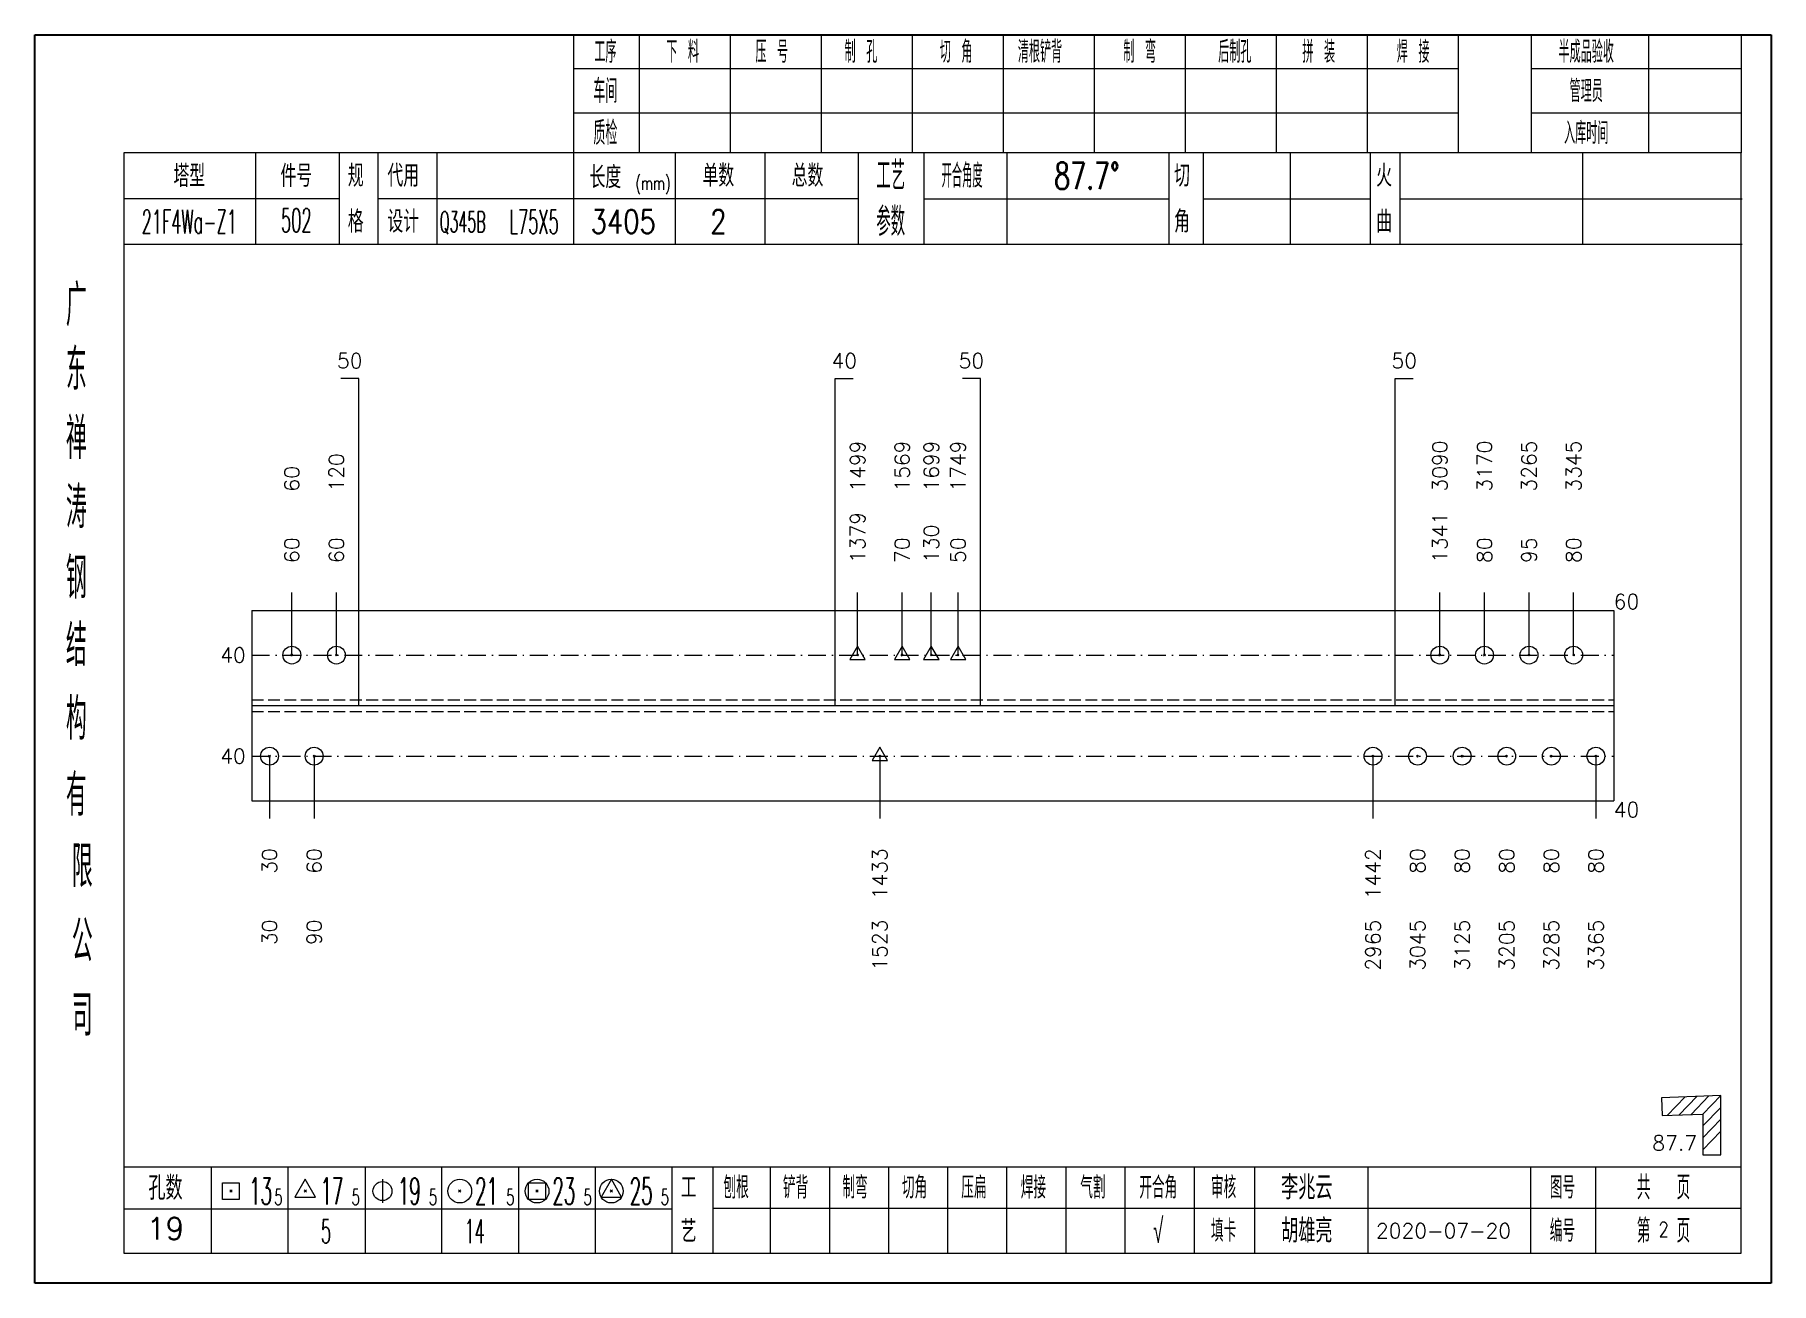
# Model space of a CAD drawing. Extents: x 1310 to 15542, y -76 to 8381.
# Drawn here: x 1828.6 to 2120.7, y 2953.8 to 3163.8 of the extents above; entities that cross this region are included whole.
import ezdxf
from ezdxf.enums import TextEntityAlignment as Align

# ---------------------------------------------------------------- set-up
doc = ezdxf.new("R2010")
doc.units = 0
doc.header["$MEASUREMENT"] = 0
doc.linetypes.add('一点画线', pattern=[5.2, 3, -1, 0.2, -1])
doc.linetypes.add('虚线', pattern=[2.75, 2, -0.75])
doc.layers.get('0').update_dxf_attribs({"linetype": 'CONTINUOUS', "lineweight": 25})
for name, color, linetype, lineweight in [('1', 7, 'CONTINUOUS', 25), ('2', 7, 'CONTINUOUS', 25), ('4', 7, 'CONTINUOUS', 25), ('5', 7, 'CONTINUOUS', 25)]:
    doc.layers.add(name, color=color, linetype=linetype, lineweight=lineweight)
doc.styles.get("Standard").update_dxf_attribs({"font": 'simplex.shx', "width": 0.7, "height": 3, "bigfont": 'gbhzfs.shx'})

msp = doc.modelspace()

# ---------------------------------------------------------------- texts
at = {"color": 7, "linetype": 'Continuous', "lineweight": 13}
for s, p in [('1499', (1966.981, 3086.944)), ('1569', (1974.481, 3086.944)), ('1699', (1979.381, 3086.944)), ('1749', (1983.881, 3086.944)), ('3090', (2064.932, 3086.944)), ('3170', (2072.432, 3086.944)), ('3265', (2079.932, 3086.944)), ('3345', (2087.432, 3086.944)), ('60', (1871.802, 3086.944)), ('120', (1879.302, 3086.944))]:
    msp.add_text(s, height=2.5, rotation=90, dxfattribs=at).set_placement(p, align=Align.MIDDLE_LEFT)
at = {"color": 8, "linetype": 'Continuous', "lineweight": 9}
for s, p in [('1379', (1966.981, 3074.944)), ('1341', (2064.932, 3074.944)), ('130', (1979.381, 3074.944)), ('60', (1871.802, 3074.944)), ('60', (1879.302, 3074.944)), ('70', (1974.481, 3074.944)), ('50', (1983.881, 3074.944)), ('80', (2072.432, 3074.944)), ('95', (2079.932, 3074.944)), ('80', (2087.432, 3074.944))]:
    msp.add_text(s, height=2.5, rotation=90, dxfattribs=at).set_placement(p, align=Align.MIDDLE_LEFT)
at = {"color": 7, "linetype": 'Continuous', "lineweight": 13}
msp.add_text('60', height=2.5, dxfattribs=at).set_placement((2094.182, 3068.444), align=Align.MIDDLE_LEFT)
for p in [(1864.052, 3059.444), (1864.052, 3042.444)]:
    msp.add_text('40', height=2.5, dxfattribs=at).set_placement(p, align=Align.MIDDLE_RIGHT)
at = {"layer": '1', "color": 7, "linetype": 'Continuous', "lineweight": 13}
msp.add_text('40', height=2.5, dxfattribs=at).set_placement((2094.182, 3033.444), align=Align.MIDDLE_LEFT)
at = {"layer": '1', "color": 8, "linetype": 'Continuous', "lineweight": 9}
for s, p in [('30', (1868.052, 3026.944)), ('60', (1875.552, 3026.944)), ('1433', (1970.731, 3026.944)), ('1442', (2053.682, 3026.944)), ('80', (2061.182, 3026.944)), ('80', (2068.682, 3026.944)), ('80', (2076.182, 3026.944)), ('80', (2083.682, 3026.944)), ('80', (2091.182, 3026.944))]:
    msp.add_text(s, height=2.5, rotation=90, dxfattribs=at).set_placement(p, align=Align.MIDDLE_RIGHT)
at = {"layer": '1', "color": 7, "linetype": 'Continuous', "lineweight": 13}
for s, p in [('30', (1868.052, 3014.944)), ('90', (1875.552, 3014.944)), ('1523', (1970.731, 3014.944)), ('2965', (2053.682, 3014.944)), ('3045', (2061.182, 3014.944)), ('3125', (2068.682, 3014.944)), ('3205', (2076.182, 3014.944)), ('3285', (2083.682, 3014.944)), ('3365', (2091.182, 3014.944))]:
    msp.add_text(s, height=2.5, rotation=90, dxfattribs=at).set_placement(p, align=Align.MIDDLE_RIGHT)
at = {"layer": '2', "color": 7, "linetype": 'Continuous', "lineweight": 13}
for s, p in [('50', (1881.552, 3106.944)), ('40', (1964.731, 3106.944)), ('50', (1986.131, 3106.944)), ('50', (2058.932, 3106.944))]:
    msp.add_text(s, height=2.5, dxfattribs=at).set_placement(p, align=Align.BOTTOM_CENTER)
msp.add_text('87.7', height=2.5, dxfattribs=at).set_placement((2108.182, 2975.385), align=Align.BOTTOM_RIGHT)
at = {"layer": '4', "color": 1, "linetype": 'Continuous', "lineweight": 25}
for s, height, width, p in [('工序', 3.7, 0.7, (1924.552, 3160.901)), ('下 料', 3.7, 0.7, (1937.552, 3160.901)), ('压 号', 3.7, 0.7, (1952.552, 3160.901)), ('制 孔', 3.7, 0.7, (1967.552, 3160.901)), ('切 角', 3.7, 0.7, (1983.552, 3160.901)), ('清根铲背 ', 3.7, 0.7, (1998.552, 3160.901)), (' 制 弯', 3.7, 0.7, (2013.552, 3160.901)), (' 后制孔', 3.7, 0.7, (2029.552, 3160.901)), ('拼 装', 3.7, 0.7, (2044.552, 3160.901)), (' 焊 接', 3.7, 0.7, (2059.552, 3160.901)), ('半成品验收', 3.7, 0.7, (2089.552, 3160.901)), ('车间', 4, 0.7, (1924.552, 3154.301)), ('管理员', 3.7, 0.7, (2089.552, 3154.301)), ('质检', 4, 0.7, (1924.552, 3147.241)), ('入库时间', 3.7, 0.7, (2089.552, 3147.241)), ('工艺', 4.8, 0.7, (1972.552, 3140.061)), ('开合角度', 4, 0.6, (1984.552, 3140.061)), ('87.7%%d', 4.47, 0.7, (2005.552, 3140.061)), ('(mm)', 2.24, 0.7, (1932.552, 3138.801)), ('502', 4, 0.5, (1872.552, 3132.571)), ('参数', 4.8, 0.7, (1972.552, 3132.351)), ('21F4Wa-Z1', 4, 0.5, (1854.552, 3132.321)), ('Q345B', 3.5, 0.5, (1900.552, 3132.301)), ('L75X5', 4, 0.5, (1912.552, 3132.301)), ('3405', 4, 0.8, (1927.552, 3132.351)), ('2', 4, 0.8, (1943.552, 3132.351)), ('广', 6.96, 0.7, (1835.552, 3118.271)), ('东', 6.96, 0.7, (1835.552, 3107.481)), ('禅', 6.96, 0.7, (1835.552, 3095.891)), ('涛', 6.96, 0.7, (1835.552, 3084.291)), ('钢', 6.96, 0.7, (1835.552, 3072.401)), ('结', 6.96, 0.7, (1835.552, 3061.091)), ('构', 6.96, 0.7, (1835.552, 3048.711)), ('有', 6.96, 0.7, (1835.552, 3035.901)), ('限', 6.96, 0.7, (1836.552, 3023.901)), ('公', 6.96, 0.7, (1836.552, 3011.361)), ('司', 6.96, 0.7, (1836.552, 2998.881)), ('13', 4.47, 0.5, (1866.552, 2969.301)), ('17', 4.47, 0.5, (1878.552, 2969.301)), ('19', 4.47, 0.5, (1891.552, 2969.301)), ('21', 4.47, 0.5, (1904.552, 2969.301)), ('23', 4.47, 0.5, (1917.552, 2969.301)), ('25', 4.47, 0.5, (1930.552, 2969.301)), ('刨根', 3.7, 0.8, (1946.552, 2969.901)), ('铲背', 3.7, 0.8, (1956.552, 2969.901)), ('制弯', 3.7, 0.8, (1966.552, 2969.901)), ('切角', 3.7, 0.8, (1976.552, 2969.901)), ('压扁', 3.7, 0.8, (1986.552, 2969.901)), ('焊接', 3.7, 0.8, (1996.552, 2969.901)), ('气割', 3.7, 0.8, (2006.552, 2969.901)), ('开合角', 3.7, 0.8, (2017.552, 2969.901)), ('审核', 3.7, 0.8, (2028.552, 2969.901)), ('图号', 3.7, 0.8, (2085.552, 2969.901)), ('共  页', 4, 0.8, (2102.552, 2969.901)), ('5', 2.68, 0.6, (1869.552, 2968.301)), ('5', 2.68, 0.6, (1882.552, 2968.301)), ('5', 2.68, 0.6, (1895.552, 2968.301)), ('5', 2.68, 0.6, (1908.552, 2968.301)), ('5', 2.68, 0.6, (1921.552, 2968.301)), ('5', 2.68, 0.6, (1934.552, 2968.301)), ('√', 4, 0.6, (2017.552, 2962.631)), ('5', 4, 0.5, (1877.552, 2962.551)), ('14', 4, 0.5, (1902.552, 2962.551)), ('填卡', 3.7, 0.8, (2028.552, 2962.631)), ('编号', 3.7, 0.8, (2085.552, 2962.631)), ('第  页', 4, 0.8, (2102.552, 2962.631))]:
    msp.add_text(s, height=height, dxfattribs=dict(at, width=width)).set_placement(p, align=Align.MIDDLE_CENTER)
for s, height, p in [('塔型', 3.7, (1854.552, 3140.031)), ('件号', 3.7, (1872.552, 3140.031)), ('规', 3.7, (1882.552, 3140.061)), ('代用', 3.7, (1890.552, 3140.061)), ('长度', 3.7, (1924.552, 3139.801)), ('单数', 3.7, (1943.552, 3140.061)), ('总数', 3.7, (1958.552, 3140.061)), ('切', 3.7, (2021.552, 3140.061)), ('火', 3.7, (2055.552, 3140.061)), ('格', 3.7, (1882.552, 3132.351)), ('设计', 3.7, (1890.552, 3132.351)), ('角', 3.7, (2021.552, 3132.351)), ('曲', 3.7, (2055.552, 3132.351)), ('孔数', 4, (1850.552, 2969.821)), ('工', 3.7, (1938.552, 2969.901)), ('李兆云', 4, (2042.552, 2969.901)), ('19', 3.7, (1850.552, 2962.991)), ('艺', 3.7, (1938.552, 2962.551)), ('胡雄亮', 4, (2042.552, 2962.631)), ('2020-07-20', 2.5, (2065.552, 2962.631))]:
    msp.add_text(s, height=height, dxfattribs=at).set_placement(p, align=Align.MIDDLE_CENTER)
at = {"layer": '4', "color": 6, "linetype": 'Continuous', "lineweight": 25, "width": 0.8}
msp.add_text('2', height=2.5, dxfattribs=at).set_placement((2102.577, 2962.859), align=Align.MIDDLE_CENTER)

# ---------------------------------------------------------------- blocks, each defined once
blk = doc.blocks.new('孔21.5')
at = {"layer": '5', "color": 7, "linetype": 'Continuous', "lineweight": 13}
for p, q in [((-0.1, -0.1), (0.1, 0.1)), ((0.1, -0.1), (-0.1, 0.1))]:
    blk.add_line(p, q, dxfattribs=at)
blk.add_circle((0, 0), 1, dxfattribs=at)
blk = doc.blocks.new('孔17.5')
at = {"layer": '5', "color": 7, "linetype": 'Continuous', "lineweight": 13}
for p, q in [((0, 1), (-0.866, -0.5)), ((-0.1, -0.1), (0.1, 0.1)), ((0.1, -0.1), (-0.1, 0.1)), ((0.866, -0.5), (0, 1)), ((-0.866, -0.5), (0.866, -0.5))]:
    blk.add_line(p, q, dxfattribs=at)
blk = doc.blocks.new('CTJGK')
at = {"color": 6, "linetype": 'Continuous'}
for p, q in [((0, 209.97), (292.13, 209.97)), ((0, 0), (0, 209.97)), ((292.13, 209.97), (292.13, 0)), ((292.13, 0), (0, 0))]:
    blk.add_line(p, q, dxfattribs=at)

# ---------------------------------------------------------------- linework, layer by layer
at = {"color": 7, "linetype": 'Continuous', "lineweight": 13}
for p, q in [((1871.802, 3059.444), (1871.802, 3069.944)), ((1879.302, 3059.444), (1879.302, 3069.944)), ((1966.981, 3059.444), (1966.981, 3069.944)), ((1974.481, 3059.444), (1974.481, 3069.944)), ((1979.381, 3059.444), (1979.381, 3069.944)), ((1983.881, 3059.444), (1983.881, 3069.944)), ((2064.932, 3059.444), (2064.932, 3069.944)), ((2072.432, 3059.444), (2072.432, 3069.944)), ((2079.932, 3059.444), (2079.932, 3069.944)), ((2087.432, 3059.444), (2087.432, 3069.944)), ((1868.052, 3042.444), (1868.052, 3031.944)), ((1875.552, 3042.444), (1875.552, 3031.944)), ((1970.731, 3042.444), (1970.731, 3031.944)), ((2053.682, 3042.444), (2053.682, 3031.944)), ((2091.182, 3042.444), (2091.182, 3031.944))]:
    msp.add_line(p, q, dxfattribs=at)
at = {"color": 7, "linetype": 'Continuous', "lineweight": 18}
for p, q in [((1865.052, 3066.944), (1865.052, 3034.944)), ((1865.052, 3066.944), (2094.182, 3066.944)), ((2094.182, 3066.944), (2094.182, 3034.944)), ((1865.052, 3050.944), (2094.182, 3050.944))]:
    msp.add_line(p, q, dxfattribs=at)
at = {"color": 3, "linetype": '一点画线', "lineweight": 13}
for p, q in [((1865.052, 3059.444), (2094.182, 3059.444)), ((1865.052, 3042.444), (2094.182, 3042.444))]:
    msp.add_line(p, q, dxfattribs=at)
at = {"color": 1, "linetype": '虚线', "lineweight": 18}
for p, q in [((1865.052, 3051.944), (2094.182, 3051.944)), ((1865.052, 3049.944), (2094.182, 3049.944))]:
    msp.add_line(p, q, dxfattribs=at)
at = {"layer": '1', "color": 7, "linetype": 'Continuous', "lineweight": 18}
msp.add_line((1865.052, 3034.944), (2094.182, 3034.944), dxfattribs=at)
at = {"layer": '2', "color": 7, "linetype": 'Continuous', "lineweight": 13}
for p, q in [((1883.052, 3105.944), (1880.052, 3105.944)), ((1883.052, 3050.944), (1883.052, 3105.944)), ((1963.231, 3050.944), (1963.231, 3105.944)), ((1963.231, 3105.944), (1966.231, 3105.944)), ((1987.631, 3105.944), (1984.631, 3105.944)), ((1987.631, 3050.944), (1987.631, 3105.944)), ((2057.432, 3050.944), (2057.432, 3105.944)), ((2057.432, 3105.944), (2060.432, 3105.944)), ((2112.182, 2985.385), (2102.19, 2984.984)), ((2102.19, 2984.984), (2102.31, 2981.986)), ((2103.187, 2982.021), (2106.187, 2985.144)), ((2105.185, 2982.102), (2108.185, 2985.225)), ((2107.183, 2982.182), (2110.183, 2985.305)), ((2109.182, 2982.262), (2112.182, 2985.385)), ((2109.182, 2980.262), (2112.182, 2983.385)), ((2112.182, 2975.385), (2112.182, 2985.385)), ((2102.31, 2981.986), (2109.182, 2982.262)), ((2109.182, 2982.262), (2109.182, 2975.385)), ((2109.182, 2978.262), (2112.182, 2981.385)), ((2109.182, 2976.262), (2112.182, 2979.385)), ((2109.182, 2975.385), (2112.182, 2975.385))]:
    msp.add_line(p, q, dxfattribs=at)
at = {"layer": '4', "color": 1, "linetype": 'Continuous', "lineweight": 18}
for p, q in [((1828.552, 3163.771), (1828.552, 2953.801)), ((2120.682, 3163.771), (1828.552, 3163.771)), ((1919.182, 3163.771), (1919.182, 3143.931)), ((1930.212, 3163.771), (1930.212, 3143.911)), ((1945.522, 3163.771), (1945.522, 3143.911)), ((1960.842, 3163.771), (1960.842, 3143.911)), ((1976.152, 3163.771), (1976.152, 3143.911)), ((1991.462, 3163.771), (1991.462, 3143.911)), ((2006.772, 3163.771), (2006.772, 3143.911)), ((2022.092, 3163.771), (2022.092, 3143.911)), ((2037.402, 3163.771), (2037.402, 3143.911)), ((2052.712, 3163.771), (2052.712, 3143.911)), ((2068.022, 3163.771), (2068.022, 3143.931)), ((2068.022, 3163.771), (2068.022, 3143.911)), ((2080.302, 3163.771), (2080.302, 3143.911)), ((2100.052, 3163.771), (2100.052, 3143.911)), ((2115.632, 3163.771), (2115.632, 3143.911)), ((2120.682, 3133.971), (2120.682, 3163.771)), ((2068.022, 3158.041), (1919.182, 3158.041)), ((2115.632, 3158.041), (2080.302, 3158.041)), ((2068.022, 3150.561), (1919.182, 3150.561)), ((2115.632, 3150.561), (2080.302, 3150.561)), ((1843.562, 3143.911), (1843.562, 2958.851)), ((2115.632, 3143.911), (1843.562, 3143.911)), ((1865.682, 3143.921), (1865.682, 3128.501)), ((1879.832, 3128.501), (1879.832, 3143.911)), ((1886.332, 3128.501), (1886.332, 3143.911)), ((1896.202, 3143.911), (1896.202, 3128.501)), ((1919.182, 3143.931), (1919.182, 3128.501)), ((1936.302, 3143.911), (1936.302, 3128.501)), ((1951.352, 3143.911), (1951.352, 3128.501)), ((1967.052, 3143.911), (1967.052, 3128.501)), ((1978.112, 3143.911), (1978.112, 3128.501)), ((1992.062, 3143.911), (1992.062, 3128.501)), ((2019.362, 3143.911), (2019.362, 3128.501)), ((2025.122, 3143.911), (2025.122, 3128.501)), ((2039.742, 3143.911), (2039.742, 3128.501)), ((2053.202, 3143.911), (2053.202, 3128.501)), ((2058.192, 3143.911), (2058.192, 3128.501)), ((2088.932, 3143.911), (2088.932, 3128.501)), ((2115.632, 2958.851), (2115.632, 3143.911)), ((1879.832, 3136.151), (1843.562, 3136.151)), ((1967.052, 3136.201), (1886.332, 3136.201)), ((1978.112, 3136.201), (2019.362, 3136.201)), ((2025.122, 3136.201), (2053.202, 3136.201)), ((2058.192, 3136.201), (2115.812, 3136.201)), ((2120.682, 2953.801), (2120.682, 3133.971)), ((2115.812, 3128.501), (1843.562, 3128.501)), ((1843.562, 2973.381), (2115.632, 2973.381)), ((1858.252, 2973.381), (1858.252, 2958.851)), ((1871.182, 2958.851), (1871.182, 2973.381)), ((1884.112, 2973.381), (1884.112, 2958.851)), ((1897.032, 2958.851), (1897.032, 2973.381)), ((1909.962, 2973.381), (1909.962, 2958.851)), ((1922.892, 2958.851), (1922.892, 2973.381)), ((1935.812, 2958.851), (1935.812, 2973.381)), ((1942.682, 2958.851), (1942.682, 2973.381)), ((1952.342, 2958.851), (1952.342, 2973.381)), ((1962.282, 2958.851), (1962.282, 2973.381)), ((1972.222, 2958.851), (1972.222, 2973.381)), ((1982.172, 2958.851), (1982.172, 2973.381)), ((1992.112, 2958.851), (1992.112, 2973.381)), ((2002.052, 2958.851), (2002.052, 2973.381)), ((2012.002, 2958.851), (2012.002, 2973.381)), ((2023.642, 2958.851), (2023.642, 2973.381)), ((2033.792, 2958.851), (2033.792, 2973.381)), ((2052.852, 2958.851), (2052.852, 2973.381)), ((2080.232, 2958.851), (2080.232, 2973.381)), ((2091.192, 2958.851), (2091.192, 2973.381)), ((1935.812, 2966.251), (1843.562, 2966.251)), ((1942.642, 2966.411), (2115.632, 2966.411)), ((1843.562, 2958.851), (2115.632, 2958.851)), ((1828.552, 2953.801), (2120.682, 2953.801))]:
    msp.add_line(p, q, dxfattribs=at)
at = {"layer": '4', "color": 7, "linetype": 'Continuous', "lineweight": 13}
for p, q in [((1874.052, 2971.301), (1872.32, 2968.301)), ((1875.784, 2968.301), (1874.052, 2971.301)), ((1887.052, 2971.301), (1887.052, 2967.301)), ((1925.552, 2971.301), (1923.82, 2968.301)), ((1927.284, 2968.301), (1925.552, 2971.301)), ((1860.138, 2967.887), (1860.138, 2970.715)), ((1860.138, 2970.715), (1862.966, 2970.715)), ((1861.352, 2969.101), (1861.752, 2969.501)), ((1861.752, 2969.101), (1861.352, 2969.501)), ((1862.966, 2970.715), (1862.966, 2967.887)), ((1872.32, 2968.301), (1875.784, 2968.301)), ((1873.852, 2969.101), (1874.252, 2969.501)), ((1874.252, 2969.101), (1873.852, 2969.501)), ((1899.852, 2969.101), (1900.252, 2969.501)), ((1900.252, 2969.101), (1899.852, 2969.501)), ((1911.638, 2967.887), (1911.638, 2970.715)), ((1911.638, 2970.715), (1914.466, 2970.715)), ((1912.852, 2969.101), (1913.252, 2969.501)), ((1913.252, 2969.101), (1912.852, 2969.501)), ((1914.466, 2970.715), (1914.466, 2967.887)), ((1923.82, 2968.301), (1927.284, 2968.301)), ((1925.352, 2969.101), (1925.752, 2969.501)), ((1925.752, 2969.101), (1925.352, 2969.501)), ((1862.966, 2967.887), (1860.138, 2967.887)), ((1914.466, 2967.887), (1911.638, 2967.887))]:
    msp.add_line(p, q, dxfattribs=at)
for centre, radius in [((1900.052, 2969.301), 2), ((1913.052, 2969.301), 2), ((1925.552, 2969.301), 2), ((1887.052, 2969.301), 1.6)]:
    msp.add_circle(centre, radius, dxfattribs=at)

# ---------------------------------------------------------------- block references
at = {"color": 0, "linetype": 'Continuous'}
msp.add_blockref('CTJGK', (1828.552, 2953.801), dxfattribs=at)
at = {"color": 8, "linetype": 'Continuous', "lineweight": 9, "xscale": 1.5, "yscale": 1.5, "zscale": 1.5}
for name, p in [('孔21.5', (1871.802, 3059.444)), ('孔21.5', (1879.302, 3059.444)), ('孔17.5', (1966.981, 3059.444)), ('孔17.5', (1974.481, 3059.444)), ('孔17.5', (1979.381, 3059.444)), ('孔17.5', (1983.881, 3059.444)), ('孔21.5', (2064.932, 3059.444)), ('孔21.5', (2072.432, 3059.444)), ('孔21.5', (2079.932, 3059.444)), ('孔21.5', (2087.432, 3059.444))]:
    msp.add_blockref(name, p, dxfattribs=at)
at = {"layer": '1', "color": 8, "linetype": 'Continuous', "lineweight": 9, "xscale": 1.5, "yscale": 1.5, "zscale": 1.5}
for name, p in [('孔21.5', (1868.052, 3042.444)), ('孔21.5', (1875.552, 3042.444)), ('孔17.5', (1970.731, 3042.444)), ('孔21.5', (2053.682, 3042.444)), ('孔21.5', (2061.182, 3042.444)), ('孔21.5', (2068.682, 3042.444)), ('孔21.5', (2076.182, 3042.444)), ('孔21.5', (2083.682, 3042.444)), ('孔21.5', (2091.182, 3042.444))]:
    msp.add_blockref(name, p, dxfattribs=at)

msp.set_redraw_order([(e.dxf.handle, doc.entitydb.next_handle()) for e in msp.query("TEXT MTEXT ATTDEF DIMENSION ARC_DIMENSION")])  # texts and dimensions are drawn at this point

doc.saveas('drawing.dxf')
